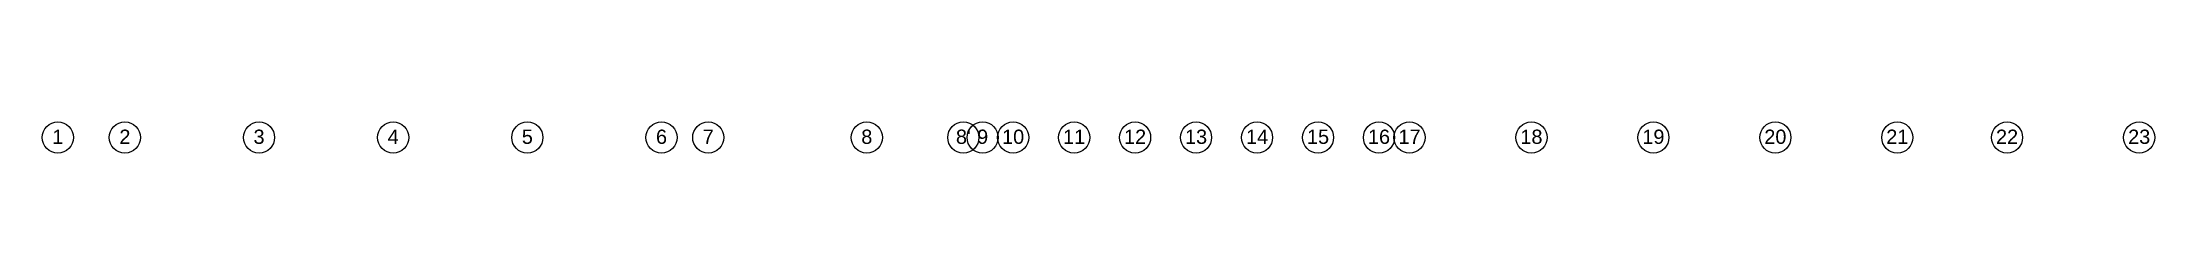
# Model space of a CAD drawing. Header units: millimetres. Extents: x 2558 to 253942, y 1343 to 186042.
# Drawn here: x 7874 to 111805, y 1343 to 2874 of the extents above; entities that cross this region are included whole.
import ezdxf
from ezdxf.enums import TextEntityAlignment as Align

# ---------------------------------------------------------------- set-up
doc = ezdxf.new("R2010")
doc.units = ezdxf.units.MM
doc.layers.add('AKS-NUM', color=3, linetype='Continuous')
doc.styles.add('DIM100', font='arial.ttf')

msp = doc.modelspace()

# ---------------------------------------------------------------- texts
at = {"layer": 'AKS-NUM', "style": 'DIM100'}
for s, p in [('1', (8639.6, 1795.8)), ('2', (11939.6, 1795.8)), ('3', (18539.6, 1795.8)), ('4', (25139.6, 1795.8)), ('5', (31739.6, 1795.8)), ('6', (38339.6, 1795.8)), ('7', (40639.9, 1795.8)), ('8', (48439.6, 1795.8)), ("8'", (53189.6, 1795.8)), ('9', (54139.6, 1795.8)), ('10', (55639.6, 1795.8)), ('11', (58639.6, 1795.8)), ('12', (61639.6, 1795.8)), ('13', (64639.6, 1795.8)), ('14', (67639.6, 1795.8)), ('15', (70639.6, 1795.8)), ('16', (73639.6, 1795.8)), ('17', (75139.6, 1795.8)), ('18', (81139.6, 1795.8)), ('19', (87139.6, 1795.8)), ('20', (93139.6, 1795.8)), ('21', (99139.6, 1795.8)), ('22', (104539.6, 1795.8)), ('23', (111039.6, 1795.8))]:
    msp.add_text(s, height=700, rotation=0, dxfattribs=at).set_placement(p, align=Align.CENTER)

# ---------------------------------------------------------------- linework, layer by layer
at = {"layer": 'AKS-NUM'}
for centre in [(8639.4, 2108.5), (11939.4, 2108.5), (18539.4, 2108.5), (25139.4, 2108.5), (31739.4, 2108.5), (38339.4, 2108.5), (40639.6, 2108.5), (48439.4, 2108.5), (53189.4, 2108.5), (54139.4, 2108.5), (55639.4, 2108.5), (58639.4, 2108.5), (61639.4, 2108.5), (64639.4, 2108.5), (67639.4, 2108.5), (70639.4, 2108.5), (73639.4, 2108.5), (75139.4, 2108.5), (81139.4, 2108.5), (87139.4, 2108.5), (93139.4, 2108.5), (99139.4, 2108.5), (104539.4, 2108.5), (111039.4, 2108.5)]:
    msp.add_circle(centre, 765.9, dxfattribs=at)

msp.set_redraw_order([(e.dxf.handle, doc.entitydb.next_handle()) for e in msp.query("TEXT MTEXT ATTDEF DIMENSION ARC_DIMENSION")])  # texts and dimensions are drawn at this point

doc.saveas('drawing.dxf')
